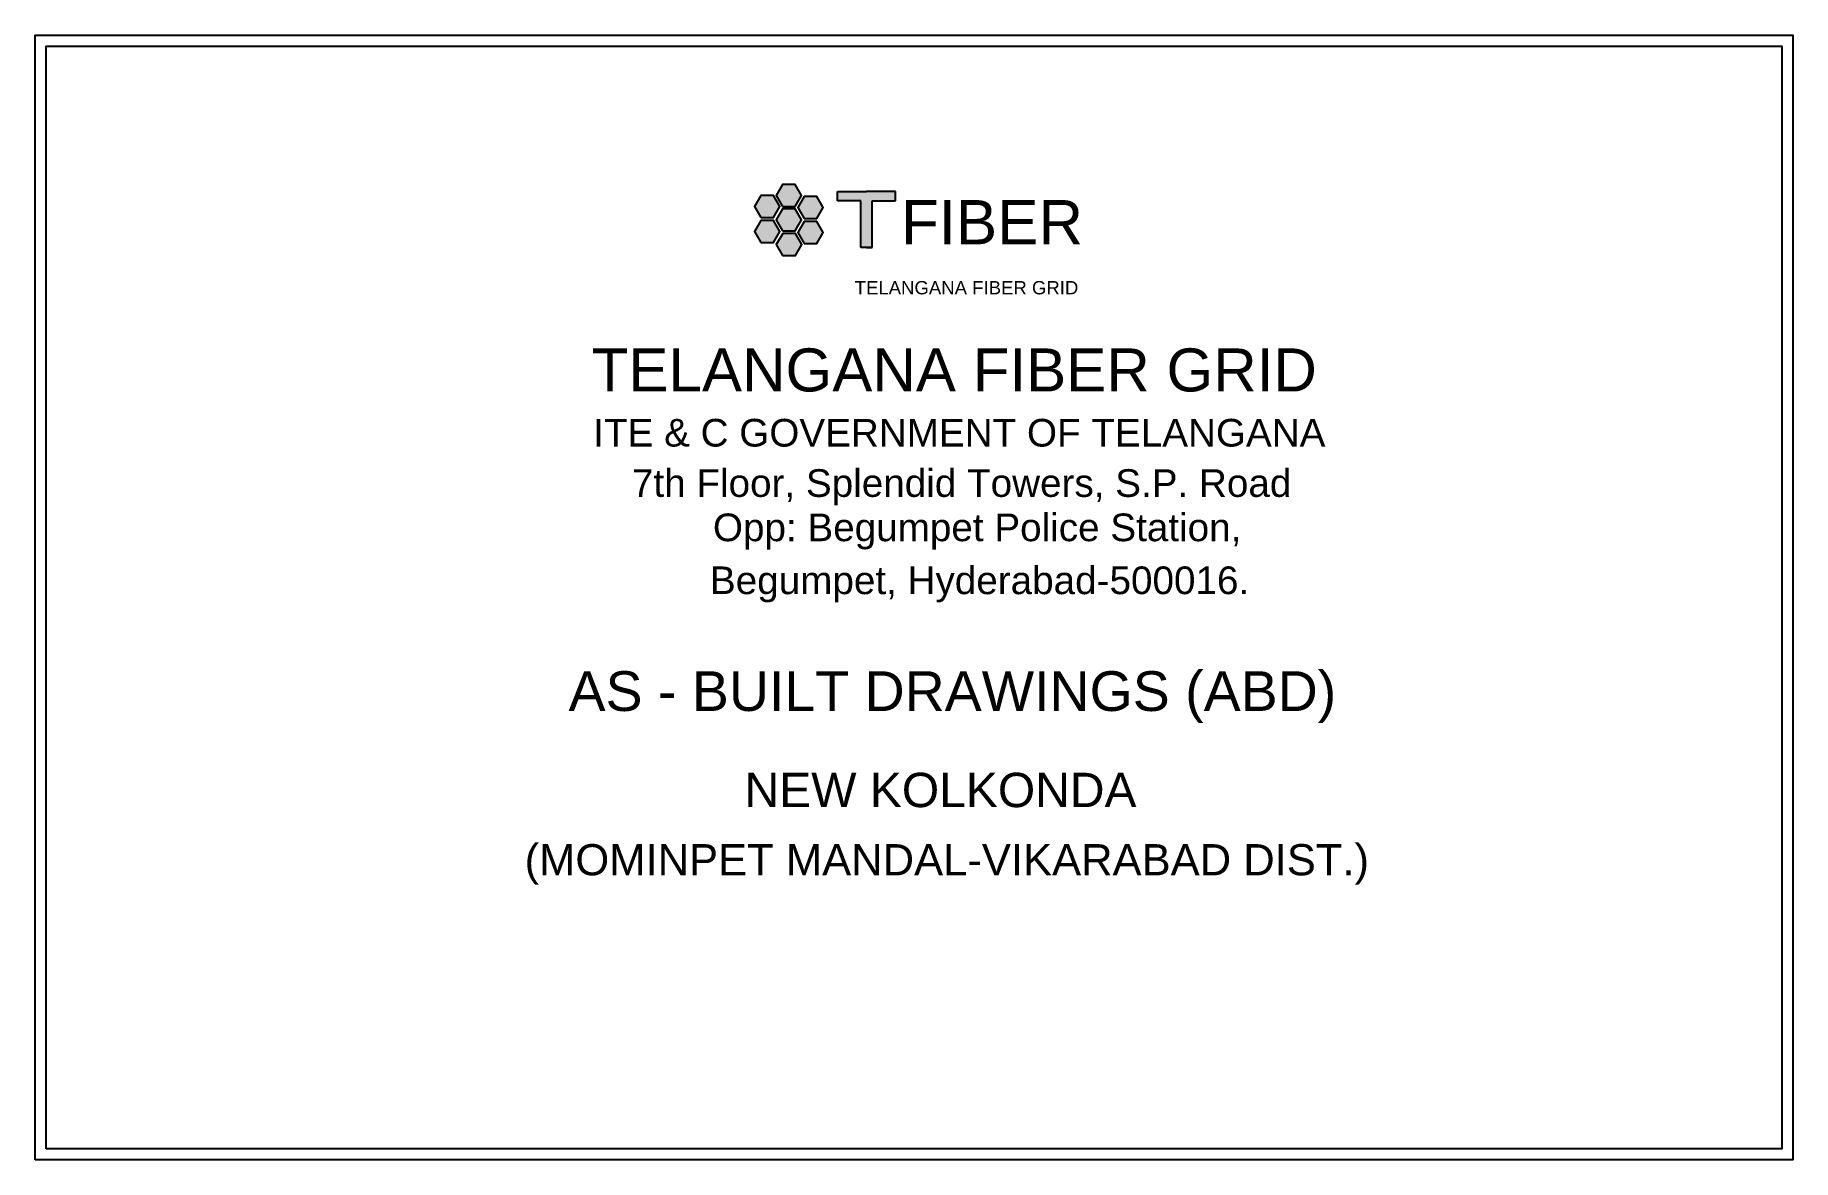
# Model space of a CAD drawing. Header units: inches. Extents: x 936 to 9757, y 449 to 1853.
# Drawn here: x 935.8 to 1332.8, y 1399 to 1653 of the extents above; entities that cross this region are included whole.
import ezdxf
from ezdxf.enums import TextEntityAlignment as Align

# ---------------------------------------------------------------- set-up
doc = ezdxf.new("R2010")
doc.units = ezdxf.units.IN
doc.header["$MEASUREMENT"] = 0
doc.layers.add('Asbuilt_title', color=7, linetype='Continuous')
doc.layers.add('ROW', color=5, linetype='Continuous')
doc.styles.add('200', font='swisse.ttf')
doc.styles.get("Standard").update_dxf_attribs({"font": 'arial.ttf'})

msp = doc.modelspace()

# ---------------------------------------------------------------- texts
at = {"color": 18, "true_color": 0x000000}
msp.add_text('FIBER', height=10, dxfattribs=at).set_placement((1131.36, 1605.79))
at = {"color": 252, "true_color": 0x939598}
msp.add_text('TELANGANA FIBER GRID', height=3, dxfattribs=at).set_placement((1120.89, 1594.49))
at = {"layer": 'ROW', "color": 5, "style": '200'}
for s, height, p in [(' TELANGANA FIBER GRID', 9.7276, (1141.5, 1577.41)), ('ITE & C GOVERNMENT OF TELANGANA', 6.25, (1144.54, 1563.23)), ('7th Floor, Splendid Towers, S.P. Road', 6.25, (1145.06, 1551.86)), ('Opp: Begumpet Police Station,', 6.25, (1148.56, 1541.85)), ('Begumpet, Hyderabad-500016.', 6.25, (1149.11, 1529.89))]:
    msp.add_text(s, height=height, dxfattribs=at).set_placement(p, align=Align.MIDDLE_CENTER)
at = {"layer": 'ROW', "color": 6, "style": '200'}
msp.add_text('AS - BUILT DRAWINGS (ABD) ', height=8.9745, dxfattribs=at).set_placement((1144.71, 1504.86), align=Align.MIDDLE_CENTER)
at = {"layer": 'ROW', "color": 1, "style": '200'}
for s, height, p in [('NEW KOLKONDA', 7.7624, (1140.29, 1482.53)), ('(MOMINPET MANDAL-VIKARABAD DIST.)', 7.0435, (1141.71, 1466.77))]:
    msp.add_text(s, height=height, dxfattribs=at).set_placement(p, align=Align.MIDDLE_CENTER)

# ---------------------------------------------------------------- hatches: boundary and pattern name
h = msp.add_hatch(color=256)
h.set_gradient(color1=(102, 0, 204), color2=(102, 0, 204), tint=1)
h.paths.add_polyline_path([(1107.46, 1608.83), (1108.9, 1611.31), (1107.47, 1613.8), (1104.6, 1613.81), (1103.15, 1611.33), (1104.58, 1608.84)])
h.paths.add_polyline_path([(1107.46, 1614.33), (1108.9, 1616.82), (1107.47, 1619.31), (1104.6, 1619.32), (1103.15, 1616.83), (1104.58, 1614.34)])
h.paths.add_polyline_path([(1098.27, 1614.35), (1099.7, 1611.86), (1102.57, 1611.85), (1104.01, 1614.33), (1102.58, 1616.82), (1099.71, 1616.83)])
h.paths.add_polyline_path([(1099.7, 1606.2), (1102.57, 1606.19), (1104.01, 1608.67), (1102.58, 1611.16), (1099.71, 1611.17), (1098.27, 1608.69)])
h.paths.add_polyline_path([(1103.19, 1605.76), (1104.62, 1603.27), (1107.49, 1603.26), (1108.93, 1605.74), (1107.51, 1608.23), (1104.63, 1608.24)])
h.paths.add_polyline_path([(1109.47, 1606), (1112.34, 1605.99), (1113.78, 1608.47), (1112.35, 1610.96), (1109.48, 1610.97), (1108.04, 1608.49)])
h.paths.add_polyline_path([(1112.35, 1616.58), (1109.48, 1616.59), (1108.04, 1614.1), (1109.47, 1611.61), (1112.34, 1611.6), (1113.78, 1614.09)])
h = msp.add_hatch(color=256)
h.set_gradient(color1=(102, 0, 204), color2=(102, 0, 204), tint=1)
h.paths.add_polyline_path([(1124.87, 1615.6), (1130.12, 1615.6), (1130.12, 1617.7), (1123.56, 1617.7), (1117, 1617.7), (1117, 1615.6), (1122.25, 1615.6), (1122.25, 1605.1), (1123.56, 1605.1), (1124.87, 1605.1)])

# ---------------------------------------------------------------- linework, layer by layer
for p, q in [((1117, 1615.6), (1117, 1617.7)), ((1117, 1617.7), (1123.56, 1617.7)), ((1130.12, 1617.7), (1123.56, 1617.7)), ((1130.12, 1615.6), (1130.12, 1617.7)), ((1122.25, 1615.6), (1117, 1615.6)), ((1122.25, 1605.1), (1122.25, 1615.6)), ((1124.87, 1605.1), (1124.87, 1615.6)), ((1124.87, 1615.6), (1130.12, 1615.6)), ((1123.56, 1605.1), (1122.25, 1605.1)), ((1124.87, 1605.1), (1123.56, 1605.1)), ((1123.56, 1605.1), (1124.87, 1605.1))]:
    msp.add_line(p, q)
for points in [[(1099.7, 1611.86), (1102.57, 1611.85), (1104.01, 1614.33), (1102.58, 1616.82), (1099.71, 1616.83), (1098.27, 1614.35)], [(1104.58, 1614.34), (1107.46, 1614.33), (1108.9, 1616.82), (1107.47, 1619.31), (1104.6, 1619.32), (1103.15, 1616.83)], [(1109.47, 1611.61), (1112.34, 1611.6), (1113.78, 1614.09), (1112.35, 1616.58), (1109.48, 1616.59), (1108.04, 1614.1)], [(1104.58, 1608.84), (1107.46, 1608.83), (1108.9, 1611.31), (1107.47, 1613.8), (1104.6, 1613.81), (1103.15, 1611.33)], [(1099.7, 1606.2), (1102.57, 1606.19), (1104.01, 1608.67), (1102.58, 1611.16), (1099.71, 1611.17), (1098.27, 1608.69)], [(1104.62, 1603.27), (1107.49, 1603.26), (1108.93, 1605.74), (1107.51, 1608.23), (1104.63, 1608.24), (1103.19, 1605.76)], [(1109.47, 1606), (1112.34, 1605.99), (1113.78, 1608.47), (1112.35, 1610.96), (1109.48, 1610.97), (1108.04, 1608.49)]]:
    msp.add_lwpolyline(points, close=True)
at = {"layer": 'Asbuilt_title'}
for points in [[(935.75, 1398.97), (935.75, 1653.04), (1332.84, 1653.04), (1332.84, 1398.97)], [(938.24, 1401.46), (938.24, 1650.55), (1330.35, 1650.55), (1330.35, 1401.46)]]:
    msp.add_lwpolyline(points, close=True, dxfattribs=at)

msp.set_redraw_order([(e.dxf.handle, doc.entitydb.next_handle()) for e in msp.query("TEXT MTEXT ATTDEF DIMENSION ARC_DIMENSION")])  # texts and dimensions are drawn at this point

doc.saveas('drawing.dxf')
